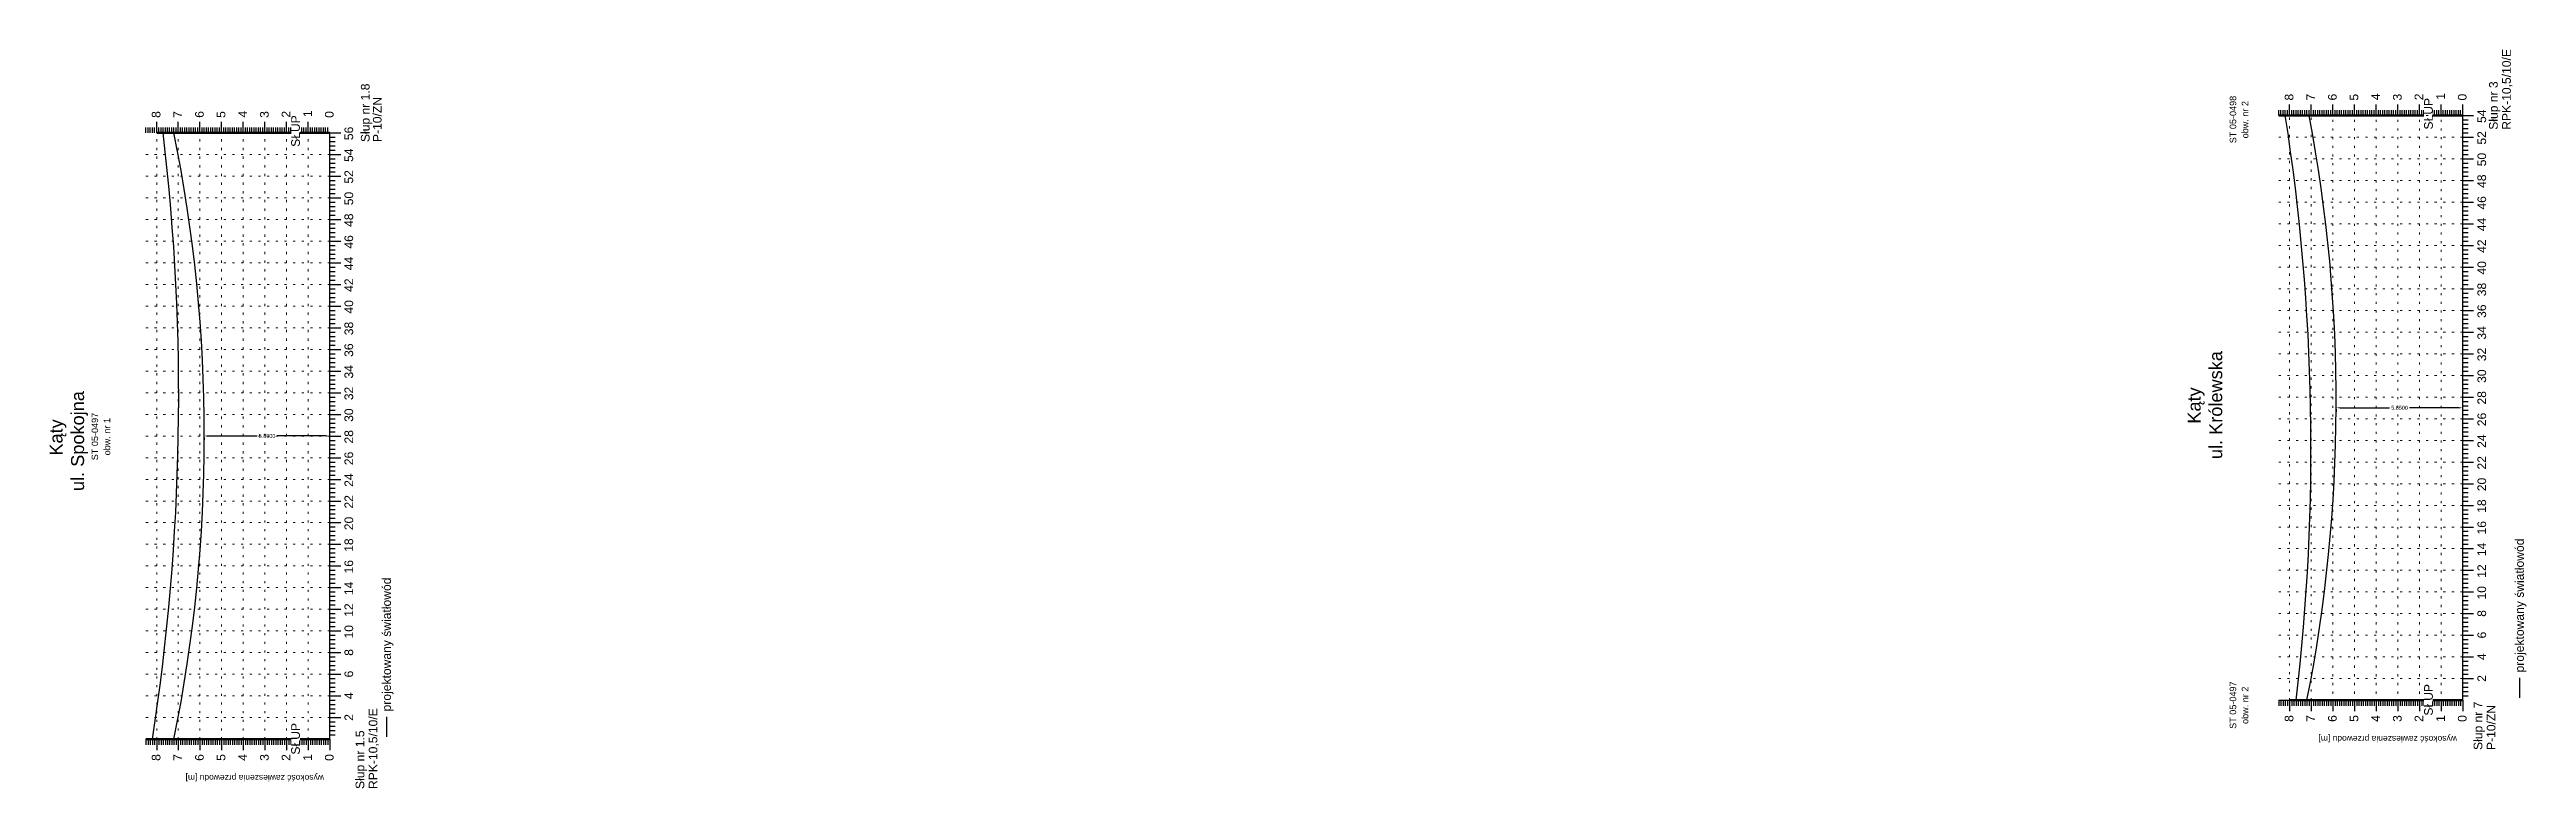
# Model space of a CAD drawing. Header units: metres. Extents: x -870 to 439, y 1328 to 1364.
# Drawn here: x -281.3 to -166.9, y 1328.1 to 1362.2 of the extents above; entities that cross this region are included whole.
import ezdxf

# ---------------------------------------------------------------- set-up
doc = ezdxf.new("R2010")
doc.units = ezdxf.units.M
doc.header["$MEASUREMENT"] = 0
doc.linetypes.add('ACAD_ISO07W100', pattern=[3, 0, -3])
doc.styles.get("Standard").update_dxf_attribs({"font": 'arial.ttf'})
doc.dimstyles.get("Standard").update_dxf_attribs({"dimtxt": 0.18, "dimasz": 0.18, "dimexe": 0.18, "dimexo": 0.0625, "dimgap": 0.09, "dimtad": 0, "dimtih": 1, "dimtoh": 1, "dimdec": 4, "dimzin": 0, "dimdsep": 46, "dimtxsty": 'Standard', "dimcen": 0.09, "dimadec": 0, "dimazin": 0, "dimtfac": 1, "dimtdec": 4, "dimtofl": 0, "dimtmove": 0, "dimatfit": 3, "dimfxl": 1, "dimtolj": 1, "dimtzin": 0, "dimarcsym": 0})

msp = doc.modelspace()

# ---------------------------------------------------------------- texts
for s, height, p in [('RPK-10,5/10/E', 0.4, (-167.64105, 1358.54525)), ('Słup nr 1.8', 0.4, (-266.55378, 1357.97723)), ('Słup nr 3', 0.4, (-168.24593, 1358.54525)), ('8', 0.4, (-276.21434, 1359.09506)), ('7', 0.4, (-275.21434, 1359.09205)), ('6', 0.4, (-274.21434, 1359.09778)), ('5', 0.4, (-273.21434, 1359.09233)), ('4', 0.4, (-272.21434, 1359.11306)), ('3', 0.4, (-271.21434, 1359.09506)), ('2', 0.4, (-270.21434, 1359.10624)), ('1', 0.4, (-269.21434, 1359.13489)), ('0', 0.4, (-268.21434, 1359.09669)), ('P-10/ZN', 0.4, (-265.99883, 1357.97884)), ('ST 05-0498', 0.3, (-180.32642, 1357.92321)), ('obw. nr 2', 0.3, (-179.76718, 1358.14906)), ('8', 0.4, (-177.68487, 1359.89481)), ('7', 0.4, (-176.68487, 1359.89181)), ('6', 0.4, (-175.68487, 1359.89754)), ('5', 0.4, (-174.68487, 1359.89209)), ('4', 0.4, (-173.68487, 1359.91282)), ('3', 0.4, (-172.68487, 1359.89481)), ('2', 0.4, (-171.68487, 1359.906)), ('1', 0.4, (-170.68487, 1359.93465)), ('0', 0.4, (-169.68487, 1359.89645)), ('54', 0.4, (-168.78328, 1358.85961)), ('56', 0.4, (-267.31276, 1358.06498)), ('52', 0.4, (-168.78328, 1357.85961)), ('54', 0.4, (-267.31276, 1357.05985)), ('50', 0.4, (-168.78328, 1356.85961)), ('52', 0.4, (-267.31276, 1356.05985)), ('48', 0.4, (-168.78328, 1355.85961)), ('50', 0.4, (-267.31276, 1355.05985)), ('46', 0.4, (-168.78328, 1354.85961)), ('48', 0.4, (-267.31276, 1354.05985)), ('46', 0.4, (-267.31276, 1353.05985)), ('44', 0.4, (-168.78328, 1353.85961)), ('44', 0.4, (-267.31276, 1352.05985)), ('42', 0.4, (-168.78328, 1352.85961)), ('40', 0.4, (-168.78328, 1351.85961)), ('42', 0.4, (-267.31276, 1351.05985)), ('38', 0.4, (-168.78328, 1350.85961)), ('40', 0.4, (-267.31276, 1350.05985)), ('36', 0.4, (-168.78328, 1349.85961)), ('38', 0.4, (-267.31276, 1349.05985)), ('34', 0.4, (-168.78328, 1348.85961)), ('36', 0.4, (-267.31276, 1348.05985)), ('ul. Królewska', 0.6, (-180.97474, 1343.34253)), ('32', 0.4, (-168.78328, 1347.85961)), ('34', 0.4, (-267.31276, 1347.05985)), ('30', 0.4, (-168.78328, 1346.85961)), ('ul. Spokojna', 0.6, (-279.74272, 1341.86737)), ('32', 0.4, (-267.31276, 1346.05985)), ('30', 0.4, (-267.31276, 1345.05985)), ('Kąty', 0.6, (-181.96954, 1344.97717)), ('28', 0.4, (-168.78328, 1345.85961)), ('Kąty', 0.6, (-280.73751, 1343.50201)), ('ST 05-0497', 0.3, (-279.09439, 1343.28791)), ('obw. nr 1', 0.3, (-278.53516, 1343.51376)), ('28', 0.4, (-267.31276, 1344.05985)), ('26', 0.4, (-168.78328, 1344.85961)), ('24', 0.4, (-168.78328, 1343.85961)), ('26', 0.4, (-267.31276, 1343.05985)), ('22', 0.4, (-168.78328, 1342.85961)), ('24', 0.4, (-267.31276, 1342.05985)), ('20', 0.4, (-168.78328, 1341.85961)), ('22', 0.4, (-267.31276, 1341.05985)), ('18', 0.4, (-168.78328, 1340.85961)), ('20', 0.4, (-267.31276, 1340.05985)), ('16', 0.4, (-168.78328, 1339.85961)), ('18', 0.4, (-267.31276, 1339.05985)), ('14', 0.4, (-168.78328, 1338.85961)), ('projektowany światłowód', 0.4, (-167.03898, 1333.49132)), ('16', 0.4, (-267.31276, 1338.05985)), ('14', 0.4, (-267.31276, 1337.05985)), ('projektowany światłowód', 0.4, (-265.56845, 1331.69156)), ('12', 0.4, (-168.78328, 1337.85961)), ('12', 0.4, (-267.31276, 1336.05985)), ('10', 0.4, (-168.78328, 1336.85961)), ('10', 0.4, (-267.31276, 1335.05985)), ('8', 0.4, (-168.78328, 1336.05961)), ('6', 0.4, (-168.78328, 1335.05961)), ('8', 0.4, (-267.31276, 1334.25985)), ('4', 0.4, (-168.78328, 1334.05961)), ('6', 0.4, (-267.31276, 1333.25985)), ('ST 05-0497', 0.3, (-180.32642, 1330.88711)), ('2', 0.4, (-168.78328, 1333.05961)), ('4', 0.4, (-267.31276, 1332.25985)), ('Słup nr 7', 0.4, (-168.95704, 1329.91117)), ('P-10/ZN', 0.4, (-168.35216, 1329.91117)), ('2', 0.4, (-267.31276, 1331.25985)), ('Słup nr 1.5', 0.4, (-266.79823, 1328.11142)), ('RPK-10,5/10/E', 0.4, (-266.19334, 1328.11142)), ('8', 0.4, (-177.68487, 1331.20917)), ('7', 0.4, (-176.68487, 1331.20917)), ('6', 0.4, (-175.68487, 1331.20917)), ('5', 0.4, (-174.68487, 1331.20917)), ('4', 0.4, (-173.68487, 1331.20917)), ('3', 0.4, (-172.68487, 1331.20917)), ('2', 0.4, (-171.68487, 1331.20917)), ('1', 0.4, (-170.68487, 1331.20917)), ('0', 0.4, (-169.68487, 1331.20917)), ('8', 0.4, (-276.21434, 1329.40941)), ('7', 0.4, (-275.21434, 1329.40941)), ('6', 0.4, (-274.21434, 1329.40941)), ('5', 0.4, (-273.21434, 1329.40941)), ('4', 0.4, (-272.21434, 1329.40941)), ('3', 0.4, (-271.21434, 1329.40941)), ('2', 0.4, (-270.21434, 1329.40941)), ('1', 0.4, (-269.21434, 1329.40941)), ('0', 0.4, (-268.21434, 1329.40941))]:
    msp.add_text(s, height=height, rotation=90).set_placement(p)
at = {"lineweight": 18, "char_height": 0.28, "attachment_point": 1, "rotation": 180, "bg_fill": 3, "box_fill_scale": 1, "bg_fill_color": 256, "bg_fill_transparency": 0}
for insert in [(-170.13391, 1330.28046), (-268.66338, 1328.4807)]:
    msp.add_mtext_dynamic_manual_height_columns('wysokość zawieszenia przewodu [m]', width=9.2804774, gutter_width=2, heights=[-0.36385], dxfattribs=dict(at, insert=insert))

# ---------------------------------------------------------------- blocks, each defined once
blk = doc.blocks.new('*D29')
at = {"color": 0, "lineweight": -2}
for p, q in [((-268.39, 1333.07), (-268.39, 1344.59)), ((-274.19, 1344.34), (-274.19, 1344.23)), ((-274.01, 1344.41), (-271.75, 1344.41)), ((-268.57, 1344.41), (-270.83, 1344.41))]:
    blk.add_line(p, q, dxfattribs=at)
at = {"color": 0}
for points in [[(-274.01, 1344.44), (-274.01, 1344.38), (-274.19, 1344.41)], [(-268.57, 1344.38), (-268.57, 1344.44), (-268.39, 1344.41)]]:
    blk.add_solid(points, dxfattribs=at)
at = {"layer": 'Defpoints', "color": 0}
for p in [(-274.19, 1344.41), (-268.39, 1344.41), (-268.39, 1333.01)]:
    blk.add_point(p, dxfattribs=at)
at = {"color": 0, "lineweight": 25, "insert": (-271.29, 1344.41), "char_height": 0.18, "attachment_point": 5}
blk.add_mtext('\\A1;5.8000', dxfattribs=at)
blk = doc.blocks.new('*D30')
at = {"color": 0, "lineweight": -2}
for p, q in [((-175.71, 1345.64), (-175.71, 1345.53)), ((-175.53, 1345.71), (-173.25, 1345.71)), ((-170.04, 1345.71), (-172.32, 1345.71)), ((-169.86, 1334.87), (-169.86, 1345.89))]:
    blk.add_line(p, q, dxfattribs=at)
at = {"color": 0}
for points in [[(-175.53, 1345.74), (-175.53, 1345.68), (-175.71, 1345.71)], [(-170.04, 1345.68), (-170.04, 1345.74), (-169.86, 1345.71)]]:
    blk.add_solid(points, dxfattribs=at)
at = {"layer": 'Defpoints', "color": 0}
for p in [(-175.71, 1345.71), (-169.86, 1345.71), (-169.86, 1334.81)]:
    blk.add_point(p, dxfattribs=at)
at = {"color": 0, "lineweight": 25, "insert": (-172.78, 1345.71), "char_height": 0.18, "attachment_point": 5}
blk.add_mtext('\\A1;5.8500', dxfattribs=at)

# ---------------------------------------------------------------- dimensions: what is measured, and where the dimension line sits
at = {"lineweight": 25}
for base, p1, p2, picture, middle in [((-169.85896, 1345.70642), (-175.70896, 1345.70642), (-169.85896, 1334.80642), '*D30', (-172.78396, 1345.70642)), ((-268.38843, 1344.40667), (-274.18843, 1344.40667), (-268.38843, 1333.00667), '*D29', (-271.28843, 1344.40667))]:
    dim = msp.add_linear_dim(base=base, p1=p1, p2=p2, angle=180, dimstyle='Standard', dxfattribs=at)
    dim.commit()
    dim.dimension.update_dxf_attribs({"geometry": picture, "text_midpoint": middle})

# ---------------------------------------------------------------- linework, layer by layer
for p, q in [((-178.35896, 1359.20642), (-178.35896, 1359.45642)), ((-178.25896, 1359.20642), (-178.25896, 1359.45642)), ((-178.15896, 1359.20642), (-178.15896, 1359.45642)), ((-178.05896, 1359.20642), (-178.05896, 1359.45642)), ((-177.95896, 1359.20642), (-177.95896, 1359.45642)), ((-177.85896, 1359.20642), (-177.85896, 1359.70642)), ((-177.85896, 1359.20642), (-177.85896, 1359.70642)), ((-177.75896, 1359.20642), (-177.75896, 1359.45642)), ((-177.65896, 1359.20642), (-177.65896, 1359.45642)), ((-177.55896, 1359.20642), (-177.55896, 1359.45642)), ((-177.45896, 1359.20642), (-177.45896, 1359.45642)), ((-177.35896, 1359.20642), (-177.35896, 1359.45642)), ((-177.25896, 1359.20642), (-177.25896, 1359.45642)), ((-177.15896, 1359.20642), (-177.15896, 1359.45642)), ((-177.05896, 1359.20642), (-177.05896, 1359.45642)), ((-176.95896, 1359.20642), (-176.95896, 1359.45642)), ((-176.85896, 1359.20642), (-176.85896, 1359.70642)), ((-176.85896, 1359.20642), (-176.85896, 1359.70642)), ((-176.75896, 1359.20642), (-176.75896, 1359.45642)), ((-176.65896, 1359.20642), (-176.65896, 1359.45642)), ((-176.55896, 1359.20642), (-176.55896, 1359.45642)), ((-176.45896, 1359.20642), (-176.45896, 1359.45642)), ((-176.35896, 1359.20642), (-176.35896, 1359.45642)), ((-176.25896, 1359.20642), (-176.25896, 1359.45642)), ((-176.15896, 1359.20642), (-176.15896, 1359.45642)), ((-176.05896, 1359.20642), (-176.05896, 1359.45642)), ((-175.95896, 1359.20642), (-175.95896, 1359.45642)), ((-175.85896, 1359.20642), (-175.85896, 1359.70642)), ((-175.85896, 1359.20642), (-175.85896, 1359.70642)), ((-175.75896, 1359.20642), (-175.75896, 1359.45642)), ((-175.65896, 1359.20642), (-175.65896, 1359.45642)), ((-175.55896, 1359.20642), (-175.55896, 1359.45642)), ((-175.45896, 1359.20642), (-175.45896, 1359.45642)), ((-175.35896, 1359.20642), (-175.35896, 1359.45642)), ((-175.25896, 1359.20642), (-175.25896, 1359.45642)), ((-175.15896, 1359.20642), (-175.15896, 1359.45642)), ((-175.05896, 1359.20642), (-175.05896, 1359.45642)), ((-174.95896, 1359.20642), (-174.95896, 1359.45642)), ((-174.85896, 1359.20642), (-174.85896, 1359.70642)), ((-174.85896, 1359.20642), (-174.85896, 1359.70642)), ((-174.75896, 1359.20642), (-174.75896, 1359.45642)), ((-174.65896, 1359.20642), (-174.65896, 1359.45642)), ((-174.55896, 1359.20642), (-174.55896, 1359.45642)), ((-174.45896, 1359.20642), (-174.45896, 1359.45642)), ((-174.35896, 1359.20642), (-174.35896, 1359.45642)), ((-174.25896, 1359.20642), (-174.25896, 1359.45642)), ((-174.15896, 1359.20642), (-174.15896, 1359.45642)), ((-174.05896, 1359.20642), (-174.05896, 1359.45642)), ((-173.95896, 1359.20642), (-173.95896, 1359.45642)), ((-173.85896, 1359.20642), (-173.85896, 1359.70642)), ((-173.85896, 1359.20642), (-173.85896, 1359.70642)), ((-173.75896, 1359.20642), (-173.75896, 1359.45642)), ((-173.65896, 1359.20642), (-173.65896, 1359.45642)), ((-173.55896, 1359.20642), (-173.55896, 1359.45642)), ((-173.45896, 1359.20642), (-173.45896, 1359.45642)), ((-173.35896, 1359.20642), (-173.35896, 1359.45642)), ((-173.25896, 1359.20642), (-173.25896, 1359.45642)), ((-173.15896, 1359.20642), (-173.15896, 1359.45642)), ((-173.05896, 1359.20642), (-173.05896, 1359.45642)), ((-172.95896, 1359.20642), (-172.95896, 1359.45642)), ((-172.85896, 1359.20642), (-172.85896, 1359.70642)), ((-172.85896, 1359.20642), (-172.85896, 1359.70642)), ((-172.75896, 1359.20642), (-172.75896, 1359.45642)), ((-172.65896, 1359.20642), (-172.65896, 1359.45642)), ((-172.55896, 1359.20642), (-172.55896, 1359.45642)), ((-172.45896, 1359.20642), (-172.45896, 1359.45642)), ((-172.35896, 1359.20642), (-172.35896, 1359.45642)), ((-172.25896, 1359.20642), (-172.25896, 1359.45642)), ((-172.15896, 1359.20642), (-172.15896, 1359.45642)), ((-172.05896, 1359.20642), (-172.05896, 1359.45642)), ((-171.95896, 1359.20642), (-171.95896, 1359.45642)), ((-171.85896, 1359.20642), (-171.85896, 1359.70642)), ((-171.85896, 1359.20642), (-171.85896, 1359.70642)), ((-171.75896, 1359.20642), (-171.75896, 1359.45642)), ((-171.65896, 1359.20642), (-171.65896, 1359.45642)), ((-171.55896, 1359.20642), (-171.55896, 1359.45642)), ((-171.45896, 1359.20642), (-171.45896, 1359.45642)), ((-171.35896, 1359.20642), (-171.35896, 1359.45642)), ((-171.25896, 1359.20642), (-171.25896, 1359.45642)), ((-171.15896, 1359.20642), (-171.15896, 1359.45642)), ((-171.05896, 1359.20642), (-171.05896, 1359.45642)), ((-170.95896, 1359.20642), (-170.95896, 1359.45642)), ((-170.85896, 1359.20642), (-170.85896, 1359.70642)), ((-170.85896, 1359.20642), (-170.85896, 1359.70642)), ((-170.75896, 1359.20642), (-170.75896, 1359.45642)), ((-170.65896, 1359.20642), (-170.65896, 1359.45642)), ((-170.55896, 1359.20642), (-170.55896, 1359.45642)), ((-170.45896, 1359.20642), (-170.45896, 1359.45642)), ((-170.35896, 1359.20642), (-170.35896, 1359.45642)), ((-170.25896, 1359.20642), (-170.25896, 1359.45642)), ((-170.15896, 1359.20642), (-170.15896, 1359.45642)), ((-170.05896, 1359.20642), (-170.05896, 1359.45642)), ((-169.95896, 1359.20642), (-169.95896, 1359.45642)), ((-169.85896, 1359.20642), (-169.85896, 1359.45642)), ((-276.88843, 1358.40667), (-276.88843, 1358.65667)), ((-276.78843, 1358.40667), (-276.78843, 1358.65667)), ((-276.68843, 1358.40667), (-276.68843, 1358.65667)), ((-276.58843, 1358.40667), (-276.58843, 1358.65667)), ((-276.48843, 1358.40667), (-276.48843, 1358.65667)), ((-276.38843, 1358.40667), (-276.38843, 1358.90667)), ((-276.38843, 1358.40667), (-276.38843, 1358.90667)), ((-276.38843, 1358.40667), (-268.38843, 1358.40667)), ((-276.28843, 1358.40667), (-276.28843, 1358.65667)), ((-276.18843, 1358.40667), (-276.18843, 1358.65667)), ((-276.08843, 1358.40667), (-276.08843, 1358.65667)), ((-275.98843, 1358.40667), (-275.98843, 1358.65667)), ((-275.88843, 1358.40667), (-275.88843, 1358.65667)), ((-275.78843, 1358.40667), (-275.78843, 1358.65667)), ((-275.68843, 1358.40667), (-275.68843, 1358.65667)), ((-275.58843, 1358.40667), (-275.58843, 1358.65667)), ((-275.48843, 1358.40667), (-275.48843, 1358.65667)), ((-275.38843, 1358.40667), (-275.38843, 1358.90667)), ((-275.38843, 1358.40667), (-275.38843, 1358.90667)), ((-275.28843, 1358.40667), (-275.28843, 1358.65667)), ((-275.18843, 1358.40667), (-275.18843, 1358.65667)), ((-275.08843, 1358.40667), (-275.08843, 1358.65667)), ((-274.98843, 1358.40667), (-274.98843, 1358.65667)), ((-274.88843, 1358.40667), (-274.88843, 1358.65667)), ((-274.78843, 1358.40667), (-274.78843, 1358.65667)), ((-274.68843, 1358.40667), (-274.68843, 1358.65667)), ((-274.58843, 1358.40667), (-274.58843, 1358.65667)), ((-274.48843, 1358.40667), (-274.48843, 1358.65667)), ((-274.38843, 1358.40667), (-274.38843, 1358.90667)), ((-274.38843, 1358.40667), (-274.38843, 1358.90667)), ((-274.28843, 1358.40667), (-274.28843, 1358.65667)), ((-274.18843, 1358.40667), (-274.18843, 1358.65667)), ((-274.08843, 1358.40667), (-274.08843, 1358.65667)), ((-273.98843, 1358.40667), (-273.98843, 1358.65667)), ((-273.88843, 1358.40667), (-273.88843, 1358.65667)), ((-273.78843, 1358.40667), (-273.78843, 1358.65667)), ((-273.68843, 1358.40667), (-273.68843, 1358.65667)), ((-273.58843, 1358.40667), (-273.58843, 1358.65667)), ((-273.48843, 1358.40667), (-273.48843, 1358.65667)), ((-273.38843, 1358.40667), (-273.38843, 1358.90667)), ((-273.38843, 1358.40667), (-273.38843, 1358.90667)), ((-273.28843, 1358.40667), (-273.28843, 1358.65667)), ((-273.18843, 1358.40667), (-273.18843, 1358.65667)), ((-273.08843, 1358.40667), (-273.08843, 1358.65667)), ((-272.98843, 1358.40667), (-272.98843, 1358.65667)), ((-272.88843, 1358.40667), (-272.88843, 1358.65667)), ((-272.78843, 1358.40667), (-272.78843, 1358.65667)), ((-272.68843, 1358.40667), (-272.68843, 1358.65667)), ((-272.58843, 1358.40667), (-272.58843, 1358.65667)), ((-272.48843, 1358.40667), (-272.48843, 1358.65667)), ((-272.38843, 1358.40667), (-272.38843, 1358.90667)), ((-272.38843, 1358.40667), (-272.38843, 1358.90667)), ((-272.28843, 1358.40667), (-272.28843, 1358.65667)), ((-272.18843, 1358.40667), (-272.18843, 1358.65667)), ((-272.08843, 1358.40667), (-272.08843, 1358.65667)), ((-271.98843, 1358.40667), (-271.98843, 1358.65667)), ((-271.88843, 1358.40667), (-271.88843, 1358.65667)), ((-271.78843, 1358.40667), (-271.78843, 1358.65667)), ((-271.68843, 1358.40667), (-271.68843, 1358.65667)), ((-271.58843, 1358.40667), (-271.58843, 1358.65667)), ((-271.48843, 1358.40667), (-271.48843, 1358.65667)), ((-271.38843, 1358.40667), (-271.38843, 1358.90667)), ((-271.38843, 1358.40667), (-271.38843, 1358.90667)), ((-271.28843, 1358.40667), (-271.28843, 1358.65667)), ((-271.18843, 1358.40667), (-271.18843, 1358.65667)), ((-271.08843, 1358.40667), (-271.08843, 1358.65667)), ((-270.98843, 1358.40667), (-270.98843, 1358.65667)), ((-270.88843, 1358.40667), (-270.88843, 1358.65667)), ((-270.78843, 1358.40667), (-270.78843, 1358.65667)), ((-270.68843, 1358.40667), (-270.68843, 1358.65667)), ((-270.58843, 1358.40667), (-270.58843, 1358.65667)), ((-270.48843, 1358.40667), (-270.48843, 1358.65667)), ((-270.38843, 1358.40667), (-270.38843, 1358.90667)), ((-270.38843, 1358.40667), (-270.38843, 1358.90667)), ((-270.28843, 1358.40667), (-270.28843, 1358.65667)), ((-270.18843, 1358.40667), (-270.18843, 1358.65667)), ((-270.08843, 1358.40667), (-270.08843, 1358.65667)), ((-269.98843, 1358.40667), (-269.98843, 1358.65667)), ((-269.88843, 1358.40667), (-269.88843, 1358.65667)), ((-269.78843, 1358.40667), (-269.78843, 1358.65667)), ((-269.68843, 1358.40667), (-269.68843, 1358.65667)), ((-269.58843, 1358.40667), (-269.58843, 1358.65667)), ((-269.48843, 1358.40667), (-269.48843, 1358.65667)), ((-269.38843, 1358.40667), (-269.38843, 1358.90667)), ((-269.38843, 1358.40667), (-269.38843, 1358.90667)), ((-269.28843, 1358.40667), (-269.28843, 1358.65667)), ((-269.18843, 1358.40667), (-269.18843, 1358.65667)), ((-269.08843, 1358.40667), (-269.08843, 1358.65667)), ((-268.98843, 1358.40667), (-268.98843, 1358.65667)), ((-268.88843, 1358.40667), (-268.88843, 1358.65667)), ((-268.78843, 1358.40667), (-268.78843, 1358.65667)), ((-268.68843, 1358.40667), (-268.68843, 1358.65667)), ((-268.58843, 1358.40667), (-268.58843, 1358.65667)), ((-268.48843, 1358.40667), (-268.48843, 1358.65667)), ((-268.38843, 1358.40667), (-267.88843, 1358.40667)), ((-268.38843, 1358.20667), (-268.13843, 1358.20667)), ((-268.38843, 1357.90667), (-268.38843, 1358.15667)), ((-178.35896, 1359.20642), (-169.85896, 1359.20642)), ((-169.85896, 1359.20642), (-169.35896, 1359.20642)), ((-169.85896, 1359.00642), (-169.60896, 1359.00642)), ((-169.85896, 1358.80642), (-169.60896, 1358.80642)), ((-169.85896, 1332.20642), (-169.85896, 1358.70642)), ((-169.85896, 1358.60642), (-169.60896, 1358.60642)), ((-169.85896, 1358.40642), (-169.60896, 1358.40642)), ((-169.85896, 1358.20642), (-169.35896, 1358.20642)), ((-169.85896, 1358.20642), (-169.35896, 1358.20642)), ((-268.38843, 1358.00667), (-268.13843, 1358.00667)), ((-268.38843, 1357.80667), (-268.13843, 1357.80667)), ((-268.38843, 1357.80667), (-268.13843, 1357.80667)), ((-268.38843, 1357.60667), (-268.13843, 1357.60667)), ((-268.38843, 1357.60667), (-268.13843, 1357.60667)), ((-268.38843, 1357.40667), (-267.88843, 1357.40667)), ((-268.38843, 1357.20667), (-268.13843, 1357.20667)), ((-169.85896, 1358.00642), (-169.60896, 1358.00642)), ((-169.85896, 1357.80642), (-169.60896, 1357.80642)), ((-169.85896, 1357.60642), (-169.60896, 1357.60642)), ((-169.85896, 1357.40642), (-169.60896, 1357.40642)), ((-169.85896, 1356.70642), (-169.85896, 1357.20642)), ((-169.85896, 1357.20642), (-169.35896, 1357.20642)), ((-169.85896, 1357.20642), (-169.35896, 1357.20642)), ((-268.38843, 1357.00667), (-268.13843, 1357.00667)), ((-268.38843, 1330.40667), (-268.38843, 1356.90667)), ((-268.38843, 1356.80667), (-268.13843, 1356.80667)), ((-268.38843, 1356.60667), (-268.13843, 1356.60667)), ((-268.38843, 1356.40667), (-267.88843, 1356.40667)), ((-268.38843, 1356.40667), (-267.88843, 1356.40667)), ((-268.38843, 1356.20667), (-268.13843, 1356.20667)), ((-268.38843, 1356.00667), (-268.13843, 1356.00667)), ((-169.85896, 1357.00642), (-169.60896, 1357.00642)), ((-169.85896, 1356.80642), (-169.60896, 1356.80642)), ((-169.85896, 1356.60642), (-169.60896, 1356.60642)), ((-169.85896, 1356.40642), (-169.60896, 1356.40642)), ((-169.85896, 1356.20642), (-169.35896, 1356.20642)), ((-169.85896, 1356.20642), (-169.35896, 1356.20642)), ((-169.85896, 1356.00642), (-169.60896, 1356.00642)), ((-268.38843, 1355.80667), (-268.13843, 1355.80667)), ((-268.38843, 1355.60667), (-268.13843, 1355.60667)), ((-268.38843, 1354.90667), (-268.38843, 1355.40667)), ((-268.38843, 1355.40667), (-267.88843, 1355.40667)), ((-268.38843, 1355.40667), (-267.88843, 1355.40667)), ((-268.38843, 1355.20667), (-268.13843, 1355.20667)), ((-268.38843, 1355.00667), (-268.13843, 1355.00667)), ((-268.38843, 1354.80667), (-268.13843, 1354.80667)), ((-169.85896, 1355.80642), (-169.60896, 1355.80642)), ((-169.85896, 1355.60642), (-169.60896, 1355.60642)), ((-169.85896, 1355.40642), (-169.60896, 1355.40642)), ((-169.85896, 1355.20642), (-169.35896, 1355.20642)), ((-169.85896, 1355.20642), (-169.35896, 1355.20642)), ((-169.85896, 1355.00642), (-169.60896, 1355.00642)), ((-169.85896, 1354.80642), (-169.60896, 1354.80642)), ((-268.38843, 1354.60667), (-268.13843, 1354.60667)), ((-268.38843, 1354.40667), (-267.88843, 1354.40667)), ((-268.38843, 1354.40667), (-267.88843, 1354.40667)), ((-268.38843, 1354.20667), (-268.13843, 1354.20667)), ((-268.38843, 1354.00667), (-268.13843, 1354.00667)), ((-268.38843, 1353.80667), (-268.13843, 1353.80667)), ((-268.38843, 1353.60667), (-268.13843, 1353.60667)), ((-169.85896, 1354.60642), (-169.60896, 1354.60642)), ((-169.85896, 1354.40642), (-169.60896, 1354.40642)), ((-169.85896, 1354.20642), (-169.35896, 1354.20642)), ((-169.85896, 1354.20642), (-169.35896, 1354.20642)), ((-169.85896, 1354.00642), (-169.60896, 1354.00642)), ((-169.85896, 1353.80642), (-169.60896, 1353.80642)), ((-169.85896, 1353.60642), (-169.60896, 1353.60642)), ((-268.38843, 1353.40667), (-267.88843, 1353.40667)), ((-268.38843, 1353.40667), (-267.88843, 1353.40667)), ((-268.38843, 1353.20667), (-268.13843, 1353.20667)), ((-268.38843, 1353.00667), (-268.13843, 1353.00667)), ((-268.38843, 1352.80667), (-268.13843, 1352.80667)), ((-268.38843, 1352.60667), (-268.13843, 1352.60667)), ((-169.85896, 1353.40642), (-169.60896, 1353.40642)), ((-169.85896, 1353.20642), (-169.35896, 1353.20642)), ((-169.85896, 1353.20642), (-169.35896, 1353.20642)), ((-169.85896, 1353.00642), (-169.60896, 1353.00642)), ((-169.85896, 1352.80642), (-169.60896, 1352.80642)), ((-169.85896, 1352.60642), (-169.60896, 1352.60642)), ((-268.38843, 1352.40667), (-267.88843, 1352.40667)), ((-268.38843, 1352.40667), (-267.88843, 1352.40667)), ((-268.38843, 1352.20667), (-268.13843, 1352.20667)), ((-268.38843, 1352.00667), (-268.13843, 1352.00667)), ((-268.38843, 1351.80667), (-268.13843, 1351.80667)), ((-268.38843, 1351.60667), (-268.13843, 1351.60667)), ((-268.38843, 1351.40667), (-267.88843, 1351.40667)), ((-268.38843, 1351.40667), (-267.88843, 1351.40667)), ((-169.85896, 1352.40642), (-169.60896, 1352.40642)), ((-169.85896, 1352.20642), (-169.35896, 1352.20642)), ((-169.85896, 1352.20642), (-169.35896, 1352.20642)), ((-169.85896, 1352.00642), (-169.60896, 1352.00642)), ((-169.85896, 1351.80642), (-169.60896, 1351.80642)), ((-169.85896, 1351.60642), (-169.60896, 1351.60642)), ((-169.85896, 1351.40642), (-169.60896, 1351.40642)), ((-268.38843, 1351.20667), (-268.13843, 1351.20667)), ((-268.38843, 1351.00667), (-268.13843, 1351.00667)), ((-268.38843, 1350.80667), (-268.13843, 1350.80667)), ((-268.38843, 1350.60667), (-268.13843, 1350.60667)), ((-268.38843, 1350.40667), (-267.88843, 1350.40667)), ((-268.38843, 1350.40667), (-267.88843, 1350.40667)), ((-268.38843, 1350.20667), (-268.13843, 1350.20667)), ((-169.85896, 1351.20642), (-169.35896, 1351.20642)), ((-169.85896, 1351.20642), (-169.35896, 1351.20642)), ((-169.85896, 1351.00642), (-169.60896, 1351.00642)), ((-169.85896, 1350.80642), (-169.60896, 1350.80642)), ((-169.85896, 1350.60642), (-169.60896, 1350.60642)), ((-169.85896, 1350.40642), (-169.60896, 1350.40642)), ((-169.85896, 1350.20642), (-169.35896, 1350.20642)), ((-268.38843, 1350.00667), (-268.13843, 1350.00667)), ((-268.38843, 1349.80667), (-268.13843, 1349.80667)), ((-268.38843, 1349.60667), (-268.13843, 1349.60667)), ((-268.38843, 1349.40667), (-267.88843, 1349.40667)), ((-268.38843, 1349.40667), (-267.88843, 1349.40667)), ((-268.38843, 1349.20667), (-268.13843, 1349.20667)), ((-268.38843, 1349.00667), (-268.13843, 1349.00667)), ((-169.85896, 1350.00642), (-169.60896, 1350.00642)), ((-169.85896, 1349.80642), (-169.60896, 1349.80642)), ((-169.85896, 1349.60642), (-169.60896, 1349.60642)), ((-169.85896, 1349.40642), (-169.60896, 1349.40642)), ((-169.85896, 1349.20642), (-169.35896, 1349.20642)), ((-169.85896, 1349.00642), (-169.60896, 1349.00642)), ((-268.38843, 1348.80667), (-268.13843, 1348.80667)), ((-268.38843, 1348.60667), (-268.13843, 1348.60667)), ((-268.38843, 1348.40667), (-267.88843, 1348.40667)), ((-268.38843, 1348.20667), (-268.13843, 1348.20667)), ((-268.38843, 1348.00667), (-268.13843, 1348.00667)), ((-169.85896, 1348.80642), (-169.60896, 1348.80642)), ((-169.85896, 1348.60642), (-169.60896, 1348.60642)), ((-169.85896, 1348.40642), (-169.60896, 1348.40642)), ((-169.85896, 1348.20642), (-169.35896, 1348.20642)), ((-169.85896, 1348.00642), (-169.60896, 1348.00642)), ((-268.38843, 1347.80667), (-268.13843, 1347.80667)), ((-268.38843, 1347.60667), (-268.13843, 1347.60667)), ((-268.38843, 1347.40667), (-267.88843, 1347.40667)), ((-268.38843, 1347.20667), (-268.13843, 1347.20667)), ((-268.38843, 1347.00667), (-268.13843, 1347.00667)), ((-268.38843, 1346.80667), (-268.13843, 1346.80667)), ((-169.85896, 1347.80642), (-169.60896, 1347.80642)), ((-169.85896, 1347.60642), (-169.60896, 1347.60642)), ((-169.85896, 1347.40642), (-169.60896, 1347.40642)), ((-169.85896, 1347.20642), (-169.35896, 1347.20642)), ((-169.85896, 1347.00642), (-169.60896, 1347.00642)), ((-169.85896, 1346.80642), (-169.60896, 1346.80642)), ((-268.38843, 1346.60667), (-268.13843, 1346.60667)), ((-268.38843, 1346.40667), (-267.88843, 1346.40667)), ((-268.38843, 1346.20667), (-268.13843, 1346.20667)), ((-268.38843, 1346.00667), (-268.13843, 1346.00667)), ((-268.38843, 1345.80667), (-268.13843, 1345.80667)), ((-268.38843, 1345.60667), (-268.13843, 1345.60667)), ((-169.85896, 1346.60642), (-169.60896, 1346.60642)), ((-169.85896, 1346.40642), (-169.60896, 1346.40642)), ((-169.85896, 1346.20642), (-169.35896, 1346.20642)), ((-169.85896, 1346.00642), (-169.60896, 1346.00642)), ((-169.85896, 1345.80642), (-169.60896, 1345.80642)), ((-169.85896, 1345.60642), (-169.60896, 1345.60642)), ((-268.38843, 1345.40667), (-267.88843, 1345.40667)), ((-268.38843, 1345.20667), (-268.13843, 1345.20667)), ((-268.38843, 1345.00667), (-268.13843, 1345.00667)), ((-268.38843, 1344.80667), (-268.13843, 1344.80667)), ((-268.38843, 1344.60667), (-268.13843, 1344.60667)), ((-169.85896, 1345.40642), (-169.60896, 1345.40642)), ((-169.85896, 1345.20642), (-169.35896, 1345.20642)), ((-169.85896, 1345.00642), (-169.60896, 1345.00642)), ((-169.85896, 1344.80642), (-169.60896, 1344.80642)), ((-169.85896, 1344.60642), (-169.60896, 1344.60642)), ((-268.38843, 1344.40667), (-267.88843, 1344.40667)), ((-268.38843, 1344.20667), (-268.13843, 1344.20667)), ((-268.38843, 1344.00667), (-268.13843, 1344.00667)), ((-268.38843, 1343.80667), (-268.13843, 1343.80667)), ((-268.38843, 1343.60667), (-268.13843, 1343.60667)), ((-268.38843, 1343.40667), (-267.88843, 1343.40667)), ((-169.85896, 1344.40642), (-169.60896, 1344.40642)), ((-169.85896, 1344.20642), (-169.35896, 1344.20642)), ((-169.85896, 1344.00642), (-169.60896, 1344.00642)), ((-169.85896, 1343.80642), (-169.60896, 1343.80642)), ((-169.85896, 1343.60642), (-169.60896, 1343.60642)), ((-169.85896, 1343.40642), (-169.60896, 1343.40642)), ((-268.38843, 1343.20667), (-268.13843, 1343.20667)), ((-268.38843, 1343.00667), (-268.13843, 1343.00667)), ((-268.38843, 1342.80667), (-268.13843, 1342.80667)), ((-268.38843, 1342.60667), (-268.13843, 1342.60667)), ((-268.38843, 1342.40667), (-267.88843, 1342.40667)), ((-268.38843, 1342.20667), (-268.13843, 1342.20667)), ((-169.85896, 1343.20642), (-169.35896, 1343.20642)), ((-169.85896, 1343.00642), (-169.60896, 1343.00642)), ((-169.85896, 1342.80642), (-169.60896, 1342.80642)), ((-169.85896, 1342.60642), (-169.60896, 1342.60642)), ((-169.85896, 1342.40642), (-169.60896, 1342.40642)), ((-169.85896, 1342.20642), (-169.35896, 1342.20642)), ((-268.38843, 1342.00667), (-268.13843, 1342.00667)), ((-268.38843, 1341.80667), (-268.13843, 1341.80667)), ((-268.38843, 1341.60667), (-268.13843, 1341.60667)), ((-268.38843, 1341.40667), (-267.88843, 1341.40667)), ((-268.38843, 1341.20667), (-268.13843, 1341.20667)), ((-268.38843, 1341.00667), (-268.13843, 1341.00667)), ((-169.85896, 1342.00642), (-169.60896, 1342.00642)), ((-169.85896, 1341.80642), (-169.60896, 1341.80642)), ((-169.85896, 1341.60642), (-169.60896, 1341.60642)), ((-169.85896, 1341.40642), (-169.60896, 1341.40642)), ((-169.85896, 1341.20642), (-169.35896, 1341.20642)), ((-169.85896, 1341.00642), (-169.60896, 1341.00642)), ((-268.38843, 1340.80667), (-268.13843, 1340.80667)), ((-268.38843, 1340.60667), (-268.13843, 1340.60667)), ((-268.38843, 1340.40667), (-267.88843, 1340.40667)), ((-268.38843, 1340.20667), (-268.13843, 1340.20667)), ((-268.38843, 1340.00667), (-268.13843, 1340.00667)), ((-169.85896, 1340.80642), (-169.60896, 1340.80642)), ((-169.85896, 1340.60642), (-169.60896, 1340.60642)), ((-169.85896, 1340.40642), (-169.60896, 1340.40642)), ((-169.85896, 1340.20642), (-169.35896, 1340.20642)), ((-169.85896, 1340.00642), (-169.60896, 1340.00642)), ((-268.38843, 1339.80667), (-268.13843, 1339.80667)), ((-268.38843, 1339.60667), (-268.13843, 1339.60667)), ((-268.38843, 1339.40667), (-267.88843, 1339.40667)), ((-268.38843, 1339.20667), (-268.13843, 1339.20667)), ((-268.38843, 1339.00667), (-268.13843, 1339.00667)), ((-268.38843, 1338.80667), (-268.13843, 1338.80667)), ((-169.85896, 1339.80642), (-169.60896, 1339.80642)), ((-169.85896, 1339.60642), (-169.60896, 1339.60642)), ((-169.85896, 1339.40642), (-169.60896, 1339.40642)), ((-169.85896, 1339.20642), (-169.35896, 1339.20642)), ((-169.85896, 1339.00642), (-169.60896, 1339.00642)), ((-169.85896, 1338.80642), (-169.60896, 1338.80642)), ((-268.38843, 1338.60667), (-268.13843, 1338.60667)), ((-268.38843, 1338.40667), (-267.88843, 1338.40667)), ((-268.38843, 1338.20667), (-268.13843, 1338.20667)), ((-268.38843, 1338.00667), (-268.13843, 1338.00667)), ((-268.38843, 1337.80667), (-268.13843, 1337.80667)), ((-268.38843, 1337.60667), (-268.13843, 1337.60667)), ((-169.85896, 1338.60642), (-169.60896, 1338.60642)), ((-169.85896, 1338.40642), (-169.60896, 1338.40642)), ((-169.85896, 1338.20642), (-169.35896, 1338.20642)), ((-169.85896, 1338.00642), (-169.60896, 1338.00642)), ((-169.85896, 1337.80642), (-169.60896, 1337.80642)), ((-169.85896, 1337.60642), (-169.60896, 1337.60642)), ((-268.38843, 1337.40667), (-267.88843, 1337.40667)), ((-268.38843, 1337.20667), (-268.13843, 1337.20667)), ((-268.38843, 1337.00667), (-268.13843, 1337.00667)), ((-268.38843, 1336.80667), (-268.13843, 1336.80667)), ((-268.38843, 1336.60667), (-268.13843, 1336.60667)), ((-169.85896, 1337.40642), (-169.60896, 1337.40642)), ((-169.85896, 1337.20642), (-169.35896, 1337.20642)), ((-169.85896, 1337.00642), (-169.60896, 1337.00642)), ((-169.85896, 1336.80642), (-169.60896, 1336.80642)), ((-169.85896, 1336.60642), (-169.60896, 1336.60642)), ((-268.38843, 1336.40667), (-267.88843, 1336.40667)), ((-268.38843, 1336.20667), (-268.13843, 1336.20667)), ((-268.38843, 1336.00667), (-268.13843, 1336.00667)), ((-268.38843, 1335.80667), (-268.13843, 1335.80667)), ((-268.38843, 1335.60667), (-268.13843, 1335.60667)), ((-268.38843, 1335.40667), (-267.88843, 1335.40667)), ((-169.85896, 1336.40642), (-169.60896, 1336.40642)), ((-169.85896, 1336.20642), (-169.35896, 1336.20642)), ((-169.85896, 1336.00642), (-169.60896, 1336.00642)), ((-169.85896, 1335.80642), (-169.60896, 1335.80642)), ((-169.85896, 1335.60642), (-169.60896, 1335.60642)), ((-169.85896, 1335.40642), (-169.60896, 1335.40642)), ((-268.38843, 1335.20667), (-268.13843, 1335.20667)), ((-268.38843, 1335.00667), (-268.13843, 1335.00667)), ((-268.38843, 1334.80667), (-268.13843, 1334.80667)), ((-268.38843, 1334.60667), (-268.13843, 1334.60667)), ((-268.38843, 1334.40667), (-267.88843, 1334.40667)), ((-268.38843, 1334.20667), (-268.13843, 1334.20667)), ((-169.85896, 1335.20642), (-169.35896, 1335.20642)), ((-169.85896, 1335.00642), (-169.60896, 1335.00642)), ((-169.85896, 1334.80642), (-169.60896, 1334.80642)), ((-169.85896, 1334.60642), (-169.60896, 1334.60642)), ((-169.85896, 1334.40642), (-169.60896, 1334.40642)), ((-169.85896, 1334.20642), (-169.35896, 1334.20642)), ((-268.38843, 1334.00667), (-268.13843, 1334.00667)), ((-268.38843, 1333.80667), (-268.13843, 1333.80667)), ((-268.38843, 1333.60667), (-268.13843, 1333.60667)), ((-268.38843, 1333.40667), (-267.88843, 1333.40667)), ((-268.38843, 1333.20667), (-268.13843, 1333.20667)), ((-268.38843, 1333.00667), (-268.13843, 1333.00667)), ((-169.85896, 1334.00642), (-169.60896, 1334.00642)), ((-169.85896, 1333.80642), (-169.60896, 1333.80642)), ((-169.85896, 1333.60642), (-169.60896, 1333.60642)), ((-169.85896, 1333.40642), (-169.60896, 1333.40642)), ((-169.85896, 1333.20642), (-169.35896, 1333.20642)), ((-169.85896, 1333.00642), (-169.60896, 1333.00642)), ((-268.38843, 1332.80667), (-268.13843, 1332.80667)), ((-268.38843, 1332.60667), (-268.13843, 1332.60667)), ((-268.38843, 1332.40667), (-267.88843, 1332.40667)), ((-268.38843, 1332.20667), (-268.13843, 1332.20667)), ((-268.38843, 1332.00667), (-268.13843, 1332.00667)), ((-178.35896, 1332.20642), (-169.85896, 1332.20642)), ((-178.35896, 1332.20642), (-178.35896, 1331.95642)), ((-178.25896, 1332.20642), (-178.25896, 1331.95642)), ((-178.15896, 1332.20642), (-178.15896, 1331.95642)), ((-178.05896, 1332.20642), (-178.05896, 1331.95642)), ((-177.95896, 1332.20642), (-177.95896, 1331.95642)), ((-177.85896, 1332.20642), (-177.85896, 1331.70642)), ((-177.85896, 1332.20642), (-177.85896, 1331.70642)), ((-177.75896, 1332.20642), (-177.75896, 1331.95642)), ((-177.65896, 1332.20642), (-177.65896, 1331.95642)), ((-177.55896, 1332.20642), (-177.55896, 1331.95642)), ((-177.45896, 1332.20642), (-177.45896, 1331.95642)), ((-177.35896, 1332.20642), (-177.35896, 1331.95642)), ((-177.25896, 1332.20642), (-177.25896, 1331.95642)), ((-177.15896, 1332.20642), (-177.15896, 1331.95642)), ((-177.05896, 1332.20642), (-177.05896, 1331.95642)), ((-176.95896, 1332.20642), (-176.95896, 1331.95642)), ((-176.85896, 1332.20642), (-176.85896, 1331.70642)), ((-176.85896, 1332.20642), (-176.85896, 1331.70642)), ((-176.75896, 1332.20642), (-176.75896, 1331.95642)), ((-176.65896, 1332.20642), (-176.65896, 1331.95642)), ((-176.55896, 1332.20642), (-176.55896, 1331.95642)), ((-176.45896, 1332.20642), (-176.45896, 1331.95642)), ((-176.35896, 1332.20642), (-176.35896, 1331.95642)), ((-176.25896, 1332.20642), (-176.25896, 1331.95642)), ((-176.15896, 1332.20642), (-176.15896, 1331.95642)), ((-176.05896, 1332.20642), (-176.05896, 1331.95642)), ((-175.95896, 1332.20642), (-175.95896, 1331.95642)), ((-175.85896, 1332.20642), (-175.85896, 1331.70642)), ((-175.85896, 1332.20642), (-175.85896, 1331.70642)), ((-175.75896, 1332.20642), (-175.75896, 1331.95642)), ((-175.65896, 1332.20642), (-175.65896, 1331.95642)), ((-175.55896, 1332.20642), (-175.55896, 1331.95642)), ((-175.45896, 1332.20642), (-175.45896, 1331.95642)), ((-175.35896, 1332.20642), (-175.35896, 1331.95642)), ((-175.25896, 1332.20642), (-175.25896, 1331.95642)), ((-175.15896, 1332.20642), (-175.15896, 1331.95642)), ((-175.05896, 1332.20642), (-175.05896, 1331.95642)), ((-174.95896, 1332.20642), (-174.95896, 1331.95642)), ((-174.85896, 1332.20642), (-174.85896, 1331.70642)), ((-174.85896, 1332.20642), (-174.85896, 1331.70642)), ((-174.75896, 1332.20642), (-174.75896, 1331.95642)), ((-174.65896, 1332.20642), (-174.65896, 1331.95642)), ((-174.55896, 1332.20642), (-174.55896, 1331.95642)), ((-174.45896, 1332.20642), (-174.45896, 1331.95642)), ((-174.35896, 1332.20642), (-174.35896, 1331.95642)), ((-174.25896, 1332.20642), (-174.25896, 1331.95642)), ((-174.15896, 1332.20642), (-174.15896, 1331.95642)), ((-174.05896, 1332.20642), (-174.05896, 1331.95642)), ((-173.95896, 1332.20642), (-173.95896, 1331.95642)), ((-173.85896, 1332.20642), (-173.85896, 1331.70642)), ((-173.85896, 1332.20642), (-173.85896, 1331.70642)), ((-173.75896, 1332.20642), (-173.75896, 1331.95642)), ((-173.65896, 1332.20642), (-173.65896, 1331.95642)), ((-173.55896, 1332.20642), (-173.55896, 1331.95642)), ((-173.45896, 1332.20642), (-173.45896, 1331.95642)), ((-173.35896, 1332.20642), (-173.35896, 1331.95642)), ((-173.25896, 1332.20642), (-173.25896, 1331.95642)), ((-173.15896, 1332.20642), (-173.15896, 1331.95642)), ((-173.05896, 1332.20642), (-173.05896, 1331.95642)), ((-172.95896, 1332.20642), (-172.95896, 1331.95642)), ((-172.85896, 1332.20642), (-172.85896, 1331.70642)), ((-172.85896, 1332.20642), (-172.85896, 1331.70642)), ((-172.75896, 1332.20642), (-172.75896, 1331.95642)), ((-172.65896, 1332.20642), (-172.65896, 1331.95642)), ((-172.55896, 1332.20642), (-172.55896, 1331.95642)), ((-172.45896, 1332.20642), (-172.45896, 1331.95642)), ((-172.35896, 1332.20642), (-172.35896, 1331.95642)), ((-172.25896, 1332.20642), (-172.25896, 1331.95642)), ((-172.15896, 1332.20642), (-172.15896, 1331.95642)), ((-172.05896, 1332.20642), (-172.05896, 1331.95642)), ((-171.95896, 1332.20642), (-171.95896, 1331.95642)), ((-171.85896, 1332.20642), (-171.85896, 1331.70642)), ((-171.85896, 1332.20642), (-171.85896, 1331.70642)), ((-171.75896, 1332.20642), (-171.75896, 1331.95642)), ((-171.65896, 1332.20642), (-171.65896, 1331.95642)), ((-171.55896, 1332.20642), (-171.55896, 1331.95642)), ((-171.45896, 1332.20642), (-171.45896, 1331.95642)), ((-171.35896, 1332.20642), (-171.35896, 1331.95642)), ((-171.25896, 1332.20642), (-171.25896, 1331.95642)), ((-171.15896, 1332.20642), (-171.15896, 1331.95642)), ((-171.05896, 1332.20642), (-171.05896, 1331.95642)), ((-170.95896, 1332.20642), (-170.95896, 1331.95642)), ((-170.85896, 1332.20642), (-170.85896, 1331.70642)), ((-170.85896, 1332.20642), (-170.85896, 1331.70642)), ((-170.75896, 1332.20642), (-170.75896, 1331.95642)), ((-170.65896, 1332.20642), (-170.65896, 1331.95642)), ((-170.55896, 1332.20642), (-170.55896, 1331.95642)), ((-170.45896, 1332.20642), (-170.45896, 1331.95642)), ((-170.35896, 1332.20642), (-170.35896, 1331.95642)), ((-170.25896, 1332.20642), (-170.25896, 1331.95642)), ((-170.15896, 1332.20642), (-170.15896, 1331.95642)), ((-170.05896, 1332.20642), (-170.05896, 1331.95642)), ((-169.95896, 1332.20642), (-169.95896, 1331.95642)), ((-169.85896, 1332.80642), (-169.60896, 1332.80642)), ((-169.85896, 1332.60642), (-169.60896, 1332.60642)), ((-169.85896, 1332.40642), (-169.60896, 1332.40642)), ((-169.85896, 1332.20642), (-169.85896, 1331.70642)), ((-169.85896, 1332.20642), (-169.85896, 1331.95642)), ((-268.38843, 1331.80667), (-268.13843, 1331.80667)), ((-268.38843, 1331.60667), (-268.13843, 1331.60667)), ((-268.38843, 1331.40667), (-267.88843, 1331.40667)), ((-268.38843, 1331.20667), (-268.13843, 1331.20667)), ((-268.38843, 1331.00667), (-268.13843, 1331.00667)), ((-268.38843, 1330.80667), (-268.13843, 1330.80667)), ((-276.88843, 1330.40667), (-268.38843, 1330.40667)), ((-276.88843, 1330.40667), (-276.88843, 1330.15667)), ((-276.78843, 1330.40667), (-276.78843, 1330.15667)), ((-276.68843, 1330.40667), (-276.68843, 1330.15667)), ((-276.58843, 1330.40667), (-276.58843, 1330.15667)), ((-276.48843, 1330.40667), (-276.48843, 1330.15667)), ((-276.38843, 1330.40667), (-276.38843, 1329.90667)), ((-276.38843, 1330.40667), (-276.38843, 1329.90667)), ((-276.28843, 1330.40667), (-276.28843, 1330.15667)), ((-276.18843, 1330.40667), (-276.18843, 1330.15667)), ((-276.08843, 1330.40667), (-276.08843, 1330.15667)), ((-275.98843, 1330.40667), (-275.98843, 1330.15667)), ((-275.88843, 1330.40667), (-275.88843, 1330.15667)), ((-275.78843, 1330.40667), (-275.78843, 1330.15667)), ((-275.68843, 1330.40667), (-275.68843, 1330.15667)), ((-275.58843, 1330.40667), (-275.58843, 1330.15667)), ((-275.48843, 1330.40667), (-275.48843, 1330.15667)), ((-275.38843, 1330.40667), (-275.38843, 1329.90667)), ((-275.38843, 1330.40667), (-275.38843, 1329.90667)), ((-275.28843, 1330.40667), (-275.28843, 1330.15667)), ((-275.18843, 1330.40667), (-275.18843, 1330.15667)), ((-275.08843, 1330.40667), (-275.08843, 1330.15667)), ((-274.98843, 1330.40667), (-274.98843, 1330.15667)), ((-274.88843, 1330.40667), (-274.88843, 1330.15667)), ((-274.78843, 1330.40667), (-274.78843, 1330.15667)), ((-274.68843, 1330.40667), (-274.68843, 1330.15667)), ((-274.58843, 1330.40667), (-274.58843, 1330.15667)), ((-274.48843, 1330.40667), (-274.48843, 1330.15667)), ((-274.38843, 1330.40667), (-274.38843, 1329.90667)), ((-274.38843, 1330.40667), (-274.38843, 1329.90667)), ((-274.28843, 1330.40667), (-274.28843, 1330.15667)), ((-274.18843, 1330.40667), (-274.18843, 1330.15667)), ((-274.08843, 1330.40667), (-274.08843, 1330.15667)), ((-273.98843, 1330.40667), (-273.98843, 1330.15667)), ((-273.88843, 1330.40667), (-273.88843, 1330.15667)), ((-273.78843, 1330.40667), (-273.78843, 1330.15667)), ((-273.68843, 1330.40667), (-273.68843, 1330.15667)), ((-273.58843, 1330.40667), (-273.58843, 1330.15667)), ((-273.48843, 1330.40667), (-273.48843, 1330.15667)), ((-273.38843, 1330.40667), (-273.38843, 1329.90667)), ((-273.38843, 1330.40667), (-273.38843, 1329.90667)), ((-273.28843, 1330.40667), (-273.28843, 1330.15667)), ((-273.18843, 1330.40667), (-273.18843, 1330.15667)), ((-273.08843, 1330.40667), (-273.08843, 1330.15667)), ((-272.98843, 1330.40667), (-272.98843, 1330.15667)), ((-272.88843, 1330.40667), (-272.88843, 1330.15667)), ((-272.78843, 1330.40667), (-272.78843, 1330.15667)), ((-272.68843, 1330.40667), (-272.68843, 1330.15667)), ((-272.58843, 1330.40667), (-272.58843, 1330.15667)), ((-272.48843, 1330.40667), (-272.48843, 1330.15667)), ((-272.38843, 1330.40667), (-272.38843, 1329.90667)), ((-272.38843, 1330.40667), (-272.38843, 1329.90667)), ((-272.28843, 1330.40667), (-272.28843, 1330.15667)), ((-272.18843, 1330.40667), (-272.18843, 1330.15667)), ((-272.08843, 1330.40667), (-272.08843, 1330.15667)), ((-271.98843, 1330.40667), (-271.98843, 1330.15667)), ((-271.88843, 1330.40667), (-271.88843, 1330.15667)), ((-271.78843, 1330.40667), (-271.78843, 1330.15667)), ((-271.68843, 1330.40667), (-271.68843, 1330.15667)), ((-271.58843, 1330.40667), (-271.58843, 1330.15667)), ((-271.48843, 1330.40667), (-271.48843, 1330.15667)), ((-271.38843, 1330.40667), (-271.38843, 1329.90667)), ((-271.38843, 1330.40667), (-271.38843, 1329.90667)), ((-271.28843, 1330.40667), (-271.28843, 1330.15667)), ((-271.18843, 1330.40667), (-271.18843, 1330.15667)), ((-271.08843, 1330.40667), (-271.08843, 1330.15667)), ((-270.98843, 1330.40667), (-270.98843, 1330.15667)), ((-270.88843, 1330.40667), (-270.88843, 1330.15667)), ((-270.78843, 1330.40667), (-270.78843, 1330.15667)), ((-270.68843, 1330.40667), (-270.68843, 1330.15667)), ((-270.58843, 1330.40667), (-270.58843, 1330.15667)), ((-270.48843, 1330.40667), (-270.48843, 1330.15667)), ((-270.38843, 1330.40667), (-270.38843, 1329.90667)), ((-270.38843, 1330.40667), (-270.38843, 1329.90667)), ((-270.28843, 1330.40667), (-270.28843, 1330.15667)), ((-270.18843, 1330.40667), (-270.18843, 1330.15667)), ((-270.08843, 1330.40667), (-270.08843, 1330.15667)), ((-269.98843, 1330.40667), (-269.98843, 1330.15667)), ((-269.88843, 1330.40667), (-269.88843, 1330.15667)), ((-269.78843, 1330.40667), (-269.78843, 1330.15667)), ((-269.68843, 1330.40667), (-269.68843, 1330.15667)), ((-269.58843, 1330.40667), (-269.58843, 1330.15667)), ((-269.48843, 1330.40667), (-269.48843, 1330.15667)), ((-269.38843, 1330.40667), (-269.38843, 1329.90667)), ((-269.38843, 1330.40667), (-269.38843, 1329.90667)), ((-269.28843, 1330.40667), (-269.28843, 1330.15667)), ((-269.18843, 1330.40667), (-269.18843, 1330.15667)), ((-269.08843, 1330.40667), (-269.08843, 1330.15667)), ((-268.98843, 1330.40667), (-268.98843, 1330.15667)), ((-268.88843, 1330.40667), (-268.88843, 1330.15667)), ((-268.78843, 1330.40667), (-268.78843, 1330.15667)), ((-268.68843, 1330.40667), (-268.68843, 1330.15667)), ((-268.58843, 1330.40667), (-268.58843, 1330.15667)), ((-268.48843, 1330.40667), (-268.48843, 1330.15667)), ((-268.38843, 1330.60667), (-268.13843, 1330.60667)), ((-268.38843, 1330.40667), (-268.38843, 1329.90667)), ((-268.38843, 1330.40667), (-268.38843, 1330.15667))]:
    msp.add_line(p, q)
at = {"linetype": 'ACAD_ISO07W100', "lineweight": 15, "ltscale": 0.1}
for p, q in [((-177.85896, 1332.20642), (-177.85896, 1359.70642)), ((-176.85896, 1332.20642), (-176.85896, 1359.70642)), ((-276.38843, 1330.40667), (-276.38843, 1358.40667)), ((-275.38843, 1330.40667), (-275.38843, 1358.40667)), ((-274.38843, 1330.40667), (-274.38843, 1358.40667)), ((-273.38843, 1330.40667), (-273.38843, 1358.40667)), ((-272.38843, 1330.40667), (-272.38843, 1358.40667)), ((-271.38843, 1330.40667), (-271.38843, 1358.40667)), ((-270.38843, 1330.40667), (-270.38843, 1358.40667)), ((-269.38843, 1330.40667), (-269.38843, 1358.40667)), ((-169.85896, 1358.20642), (-178.35896, 1358.20642)), ((-175.85896, 1331.70642), (-175.85896, 1359.20642)), ((-174.85896, 1331.70642), (-174.85896, 1359.20642)), ((-173.85896, 1331.70642), (-173.85896, 1359.20642)), ((-172.85896, 1331.70642), (-172.85896, 1359.20642)), ((-171.85896, 1331.70642), (-171.85896, 1359.20642)), ((-170.85896, 1331.70642), (-170.85896, 1359.20642)), ((-169.85896, 1357.20642), (-178.35896, 1357.20642)), ((-268.38843, 1356.40667), (-276.88843, 1356.40667)), ((-169.85896, 1356.20642), (-178.35896, 1356.20642)), ((-268.38843, 1355.40667), (-276.88843, 1355.40667)), ((-169.85896, 1355.20642), (-178.35896, 1355.20642)), ((-268.38843, 1354.40667), (-276.88843, 1354.40667)), ((-169.85896, 1354.20642), (-178.35896, 1354.20642)), ((-268.38843, 1353.40667), (-276.88843, 1353.40667)), ((-169.85896, 1353.20642), (-178.35896, 1353.20642)), ((-268.38843, 1352.40667), (-276.88843, 1352.40667)), ((-268.38843, 1351.40667), (-276.88843, 1351.40667)), ((-169.85896, 1352.20642), (-178.35896, 1352.20642)), ((-268.38843, 1350.40667), (-276.88843, 1350.40667)), ((-169.85896, 1351.20642), (-178.35896, 1351.20642)), ((-169.85896, 1350.20642), (-178.35896, 1350.20642)), ((-268.38843, 1349.40667), (-276.88843, 1349.40667)), ((-169.85896, 1349.20642), (-178.35896, 1349.20642)), ((-268.38843, 1348.40667), (-276.88843, 1348.40667)), ((-169.85896, 1348.20642), (-178.35896, 1348.20642)), ((-268.38843, 1347.40667), (-276.88843, 1347.40667)), ((-169.85896, 1347.20642), (-178.35896, 1347.20642)), ((-268.38843, 1346.40667), (-276.88843, 1346.40667)), ((-169.85896, 1346.20642), (-178.35896, 1346.20642)), ((-268.38843, 1345.40667), (-276.88843, 1345.40667)), ((-169.85896, 1345.20642), (-178.35896, 1345.20642)), ((-268.38843, 1344.40667), (-276.88843, 1344.40667)), ((-268.38843, 1343.40667), (-276.88843, 1343.40667)), ((-169.85896, 1344.20642), (-178.35896, 1344.20642)), ((-268.38843, 1342.40667), (-276.88843, 1342.40667)), ((-169.85896, 1343.20642), (-178.35896, 1343.20642)), ((-169.85896, 1342.20642), (-178.35896, 1342.20642)), ((-268.38843, 1341.40667), (-276.88843, 1341.40667)), ((-169.85896, 1341.20642), (-178.35896, 1341.20642)), ((-268.38843, 1340.40667), (-276.88843, 1340.40667)), ((-169.85896, 1340.20642), (-178.35896, 1340.20642)), ((-268.38843, 1339.40667), (-276.88843, 1339.40667)), ((-169.85896, 1339.20642), (-178.35896, 1339.20642)), ((-268.38843, 1338.40667), (-276.88843, 1338.40667)), ((-169.85896, 1338.20642), (-178.35896, 1338.20642)), ((-268.38843, 1337.40667), (-276.88843, 1337.40667)), ((-169.85896, 1337.20642), (-178.35896, 1337.20642)), ((-268.38843, 1336.40667), (-276.88843, 1336.40667)), ((-268.38843, 1335.40667), (-276.88843, 1335.40667)), ((-169.85896, 1336.20642), (-178.35896, 1336.20642)), ((-268.38843, 1334.40667), (-276.88843, 1334.40667)), ((-169.85896, 1335.20642), (-178.35896, 1335.20642)), ((-169.85896, 1334.20642), (-178.35896, 1334.20642)), ((-268.38843, 1333.40667), (-276.88843, 1333.40667)), ((-169.85896, 1333.20642), (-178.35896, 1333.20642)), ((-268.38843, 1332.40667), (-276.88843, 1332.40667)), ((-268.38843, 1331.40667), (-276.88843, 1331.40667))]:
    msp.add_line(p, q, dxfattribs=at)
at = {"lineweight": 100}
for p, q in [((-276.38843, 1358.40667), (-268.38843, 1358.40667)), ((-178.35896, 1359.20642), (-169.85896, 1359.20642)), ((-177.85896, 1332.20642), (-169.85896, 1332.20642)), ((-276.88843, 1330.40667), (-268.38843, 1330.40667))]:
    msp.add_line(p, q, dxfattribs=at)
at = {"color": 3, "lineweight": 25}
for p, q in [((-167.22874, 1332.31197), (-167.22874, 1333.24256)), ((-265.75821, 1330.51222), (-265.75821, 1331.4428))]:
    msp.add_line(p, q, dxfattribs=at)
at = {"lineweight": 25}
for points in [[(-169.85896, 1358.20642), (-169.85896, 1359.70642)], [(-268.38843, 1356.40667), (-268.38843, 1358.40667)], [(-169.85896, 1356.20642), (-169.85896, 1356.70642)], [(-268.38843, 1354.40667), (-268.38843, 1354.90667)]]:
    msp.add_lwpolyline(points, dxfattribs=at)
at = {"lineweight": 30}
for centre, radius, start, end in [((-379.05422, 1346.24088), 103.68202, 351.2154721, 6.7384675), ((-276.40862, 1343.8805), 99.53662, 353.264604, 8.8572193)]:
    msp.add_arc(centre, radius, start, end, dxfattribs=at)
at = {"color": 3, "lineweight": 30}
for centre, radius, start, end in [((-344.88927, 1344.40667), 70.70082, 348.5789475, 11.4210525), ((-246.45607, 1345.96363), 70.74757, 348.7871187, 10.78847)]:
    msp.add_arc(centre, radius, start, end, dxfattribs=at)

msp.set_redraw_order([(e.dxf.handle, doc.entitydb.next_handle()) for e in msp.query("TEXT MTEXT ATTDEF DIMENSION ARC_DIMENSION")])  # texts and dimensions are drawn at this point

# ---------------------------------------------------------------- next in the draw order: texts
msp.add_text('obw. nr 2', height=0.3, rotation=90).set_placement((-179.76718, 1331.11296))
at = {"lineweight": 18, "char_height": 0.4, "attachment_point": 1, "rotation": 90, "bg_fill": 3, "box_fill_scale": 1, "bg_fill_color": 256, "bg_fill_transparency": 0}
for insert in [(-171.64516, 1358.55549), (-270.17464, 1357.75574), (-171.64516, 1331.49832), (-270.17464, 1329.69856)]:
    msp.add_mtext_dynamic_manual_height_columns('SŁUP', width=1.5368437, gutter_width=2, heights=[-0.41364], dxfattribs=dict(at, insert=insert))

# ---------------------------------------------------------------- next in the draw order: linework, layer by layer
at = {"linetype": 'ACAD_ISO07W100', "lineweight": 15, "ltscale": 0.1}
for p, q in [((-169.85896, 1359.20642), (-178.35896, 1359.20642)), ((-268.38843, 1357.40667), (-276.88843, 1357.40667))]:
    msp.add_line(p, q, dxfattribs=at)

doc.saveas('drawing.dxf')
